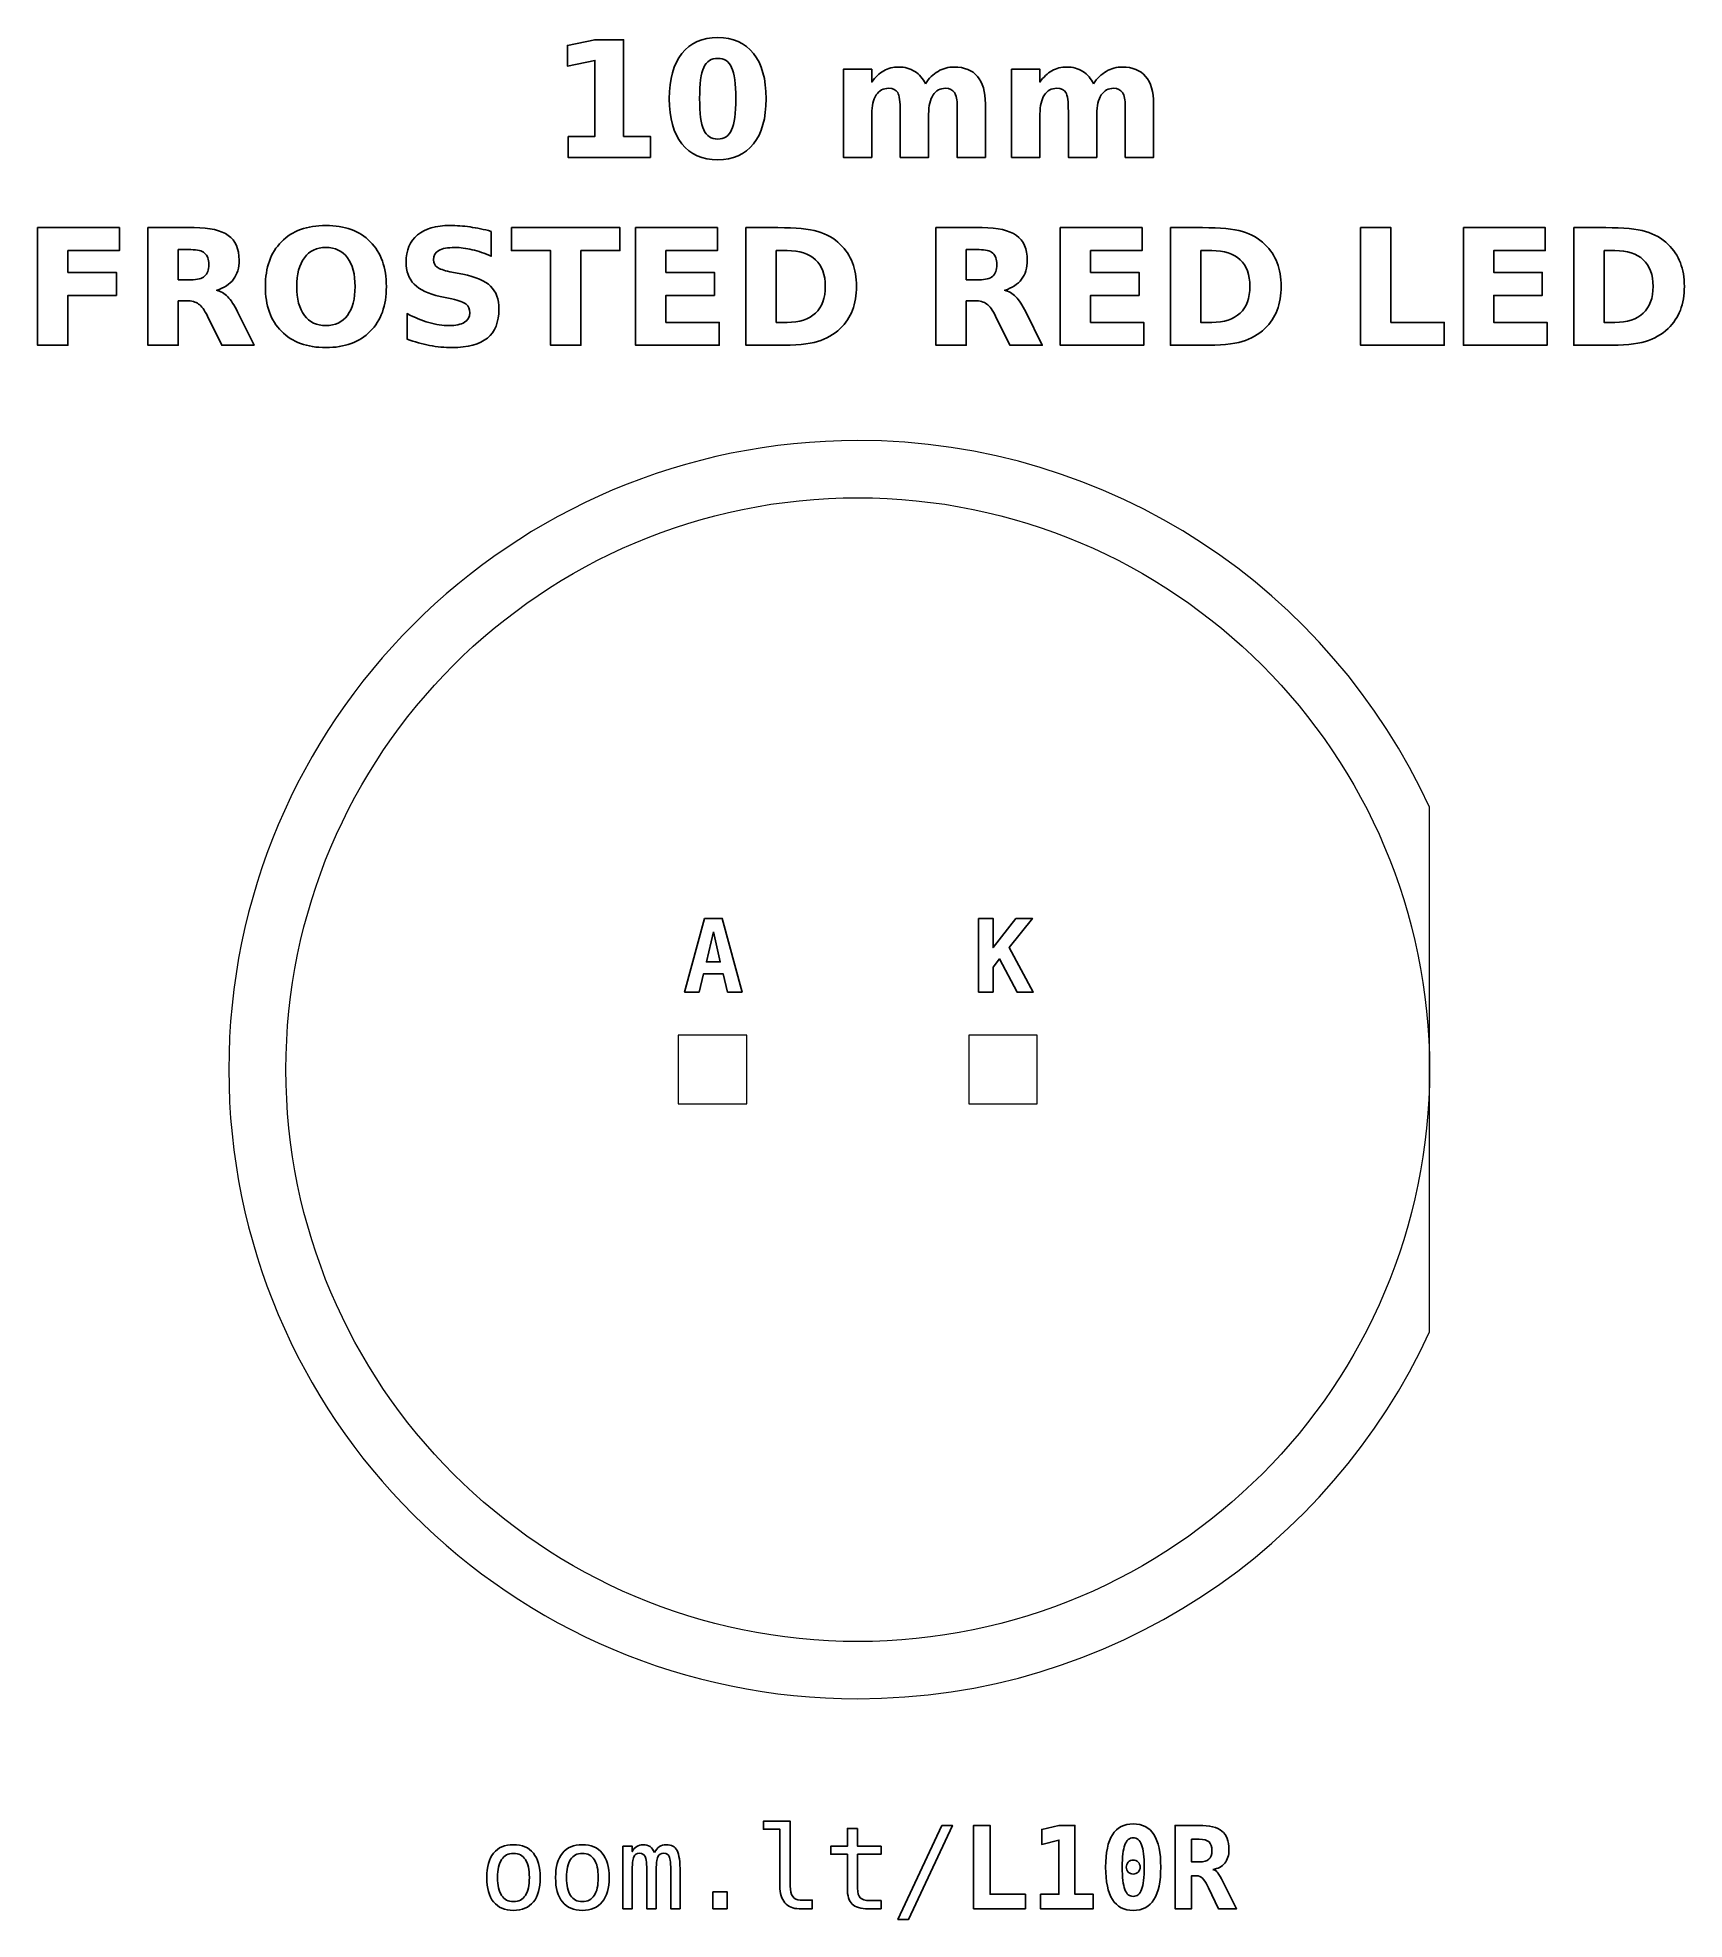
# Model space of a CAD drawing. Header units: centimetres. Extents: x -11.22 to -9.78, y -15.59 to -13.95.
import ezdxf

# ---------------------------------------------------------------- set-up
doc = ezdxf.new("R2010")
doc.units = ezdxf.units.CM
doc.header["$MEASUREMENT"] = 0
doc.layers.add('Layer 1', color=7, linetype='Continuous')

msp = doc.modelspace()

# ---------------------------------------------------------------- linework, layer by layer
at = {"layer": 'Layer 1', "color": 7, "lineweight": 20}
for points in [[(-10.657, -14.88), (-10.597, -14.88), (-10.597, -14.82), (-10.657, -14.82), (-10.657, -14.88)], [(-10.403, -14.88), (-10.343, -14.88), (-10.343, -14.82), (-10.403, -14.82), (-10.403, -14.88)]]:
    msp.add_lwpolyline(points, close=True, dxfattribs=at)
at = {"layer": 'Layer 1', "color": 250, "lineweight": 20}
msp.add_ellipse((-10.5, -14.85), major_axis=(0, 0.5), ratio=1, dxfattribs=at)
at = {"layer": 'Layer 1', "color": 250}
for points, knots in [([(-10.75326, -14.03415), (-10.75326, -14.03415), (-10.72983, -14.03415), (-10.72983, -14.03415), (-10.72983, -14.03415), (-10.72983, -14.03415), (-10.72983, -13.96766), (-10.72983, -13.96766), (-10.72983, -13.96766), (-10.72983, -13.96766), (-10.75387, -13.97263), (-10.75387, -13.97263), (-10.75387, -13.97263), (-10.75387, -13.97263), (-10.75387, -13.95456), (-10.75387, -13.95456), (-10.75387, -13.95456), (-10.75387, -13.95456), (-10.72997, -13.9496), (-10.72997, -13.9496), (-10.72997, -13.9496), (-10.72997, -13.9496), (-10.70476, -13.9496), (-10.70476, -13.9496), (-10.70476, -13.9496), (-10.70476, -13.9496), (-10.70476, -14.03415), (-10.70476, -14.03415), (-10.70476, -14.03415), (-10.70476, -14.03415), (-10.68134, -14.03415), (-10.68134, -14.03415), (-10.68134, -14.03415), (-10.68134, -14.03415), (-10.68134, -14.05247), (-10.68134, -14.05247), (-10.68134, -14.05247), (-10.68134, -14.05247), (-10.75326, -14.05247), (-10.75326, -14.05247), (-10.75326, -14.05247), (-10.75326, -14.05247), (-10.75326, -14.03415), (-10.75326, -14.03415)], [0, 0, 0, 0, 0.0909091, 0.0909091, 0.0909091, 0.0909091, 0.1818182, 0.1818182, 0.1818182, 0.1818182, 0.2727273, 0.2727273, 0.2727273, 0.2727273, 0.3636364, 0.3636364, 0.3636364, 0.3636364, 0.4545455, 0.4545455, 0.4545455, 0.4545455, 0.5454545, 0.5454545, 0.5454545, 0.5454545, 0.6363636, 0.6363636, 0.6363636, 0.6363636, 0.7272727, 0.7272727, 0.7272727, 0.7272727, 0.8181818, 0.8181818, 0.8181818, 0.8181818, 0.9090909, 0.9090909, 0.9090909, 0.9090909, 1, 1, 1, 1]), ([(-10.58016, -14.00113), (-10.58016, -14.01818), (-10.58383, -14.03133), (-10.59119, -14.04059), (-10.59119, -14.04059), (-10.59853, -14.04984), (-10.60897, -14.05447), (-10.62247, -14.05447), (-10.62247, -14.05447), (-10.63602, -14.05447), (-10.64648, -14.04984), (-10.65382, -14.04059), (-10.65382, -14.04059), (-10.66118, -14.03133), (-10.66485, -14.01818), (-10.66485, -14.00113), (-10.66485, -14.00113), (-10.66485, -13.98406), (-10.66118, -13.97088), (-10.65382, -13.96162), (-10.65382, -13.96162), (-10.64648, -13.95238), (-10.63602, -13.94774), (-10.62247, -13.94774), (-10.62247, -13.94774), (-10.60897, -13.94774), (-10.59853, -13.95238), (-10.59119, -13.96162), (-10.59119, -13.96162), (-10.58383, -13.97088), (-10.58016, -13.98406), (-10.58016, -14.00113)], [0, 0, 0, 0, 0.125, 0.125, 0.125, 0.125, 0.25, 0.25, 0.25, 0.25, 0.375, 0.375, 0.375, 0.375, 0.5, 0.5, 0.5, 0.5, 0.625, 0.625, 0.625, 0.625, 0.75, 0.75, 0.75, 0.75, 0.875, 0.875, 0.875, 0.875, 1, 1, 1, 1]), ([(-10.60669, -14.00094), (-10.60669, -13.98808), (-10.60789, -13.97902), (-10.61031, -13.97375), (-10.61031, -13.97375), (-10.61271, -13.96851), (-10.61678, -13.96588), (-10.62247, -13.96588), (-10.62247, -13.96588), (-10.62816, -13.96588), (-10.63223, -13.96851), (-10.63468, -13.97375), (-10.63468, -13.97375), (-10.6371, -13.97902), (-10.63832, -13.98808), (-10.63832, -14.00094), (-10.63832, -14.00094), (-10.63832, -14.01392), (-10.6371, -14.0231), (-10.63468, -14.02841), (-10.63468, -14.02841), (-10.63223, -14.03375), (-10.62816, -14.03641), (-10.62247, -14.03641), (-10.62247, -14.03641), (-10.61683, -14.03641), (-10.61278, -14.03375), (-10.61033, -14.02841), (-10.61033, -14.02841), (-10.60791, -14.0231), (-10.60669, -14.01392), (-10.60669, -14.00094)], [0, 0, 0, 0, 0.125, 0.125, 0.125, 0.125, 0.25, 0.25, 0.25, 0.25, 0.375, 0.375, 0.375, 0.375, 0.5, 0.5, 0.5, 0.5, 0.625, 0.625, 0.625, 0.625, 0.75, 0.75, 0.75, 0.75, 0.875, 0.875, 0.875, 0.875, 1, 1, 1, 1]), ([(-10.44091, -13.98812), (-10.43778, -13.98335), (-10.43409, -13.9797), (-10.42978, -13.97721), (-10.42978, -13.97721), (-10.42548, -13.97469), (-10.42078, -13.97345), (-10.41563, -13.97345), (-10.41563, -13.97345), (-10.40676, -13.97345), (-10.40001, -13.97618), (-10.39538, -13.98166), (-10.39538, -13.98166), (-10.39074, -13.98711), (-10.38841, -13.99506), (-10.38841, -14.00548), (-10.38841, -14.00548), (-10.38841, -14.00548), (-10.38841, -14.05247), (-10.38841, -14.05247), (-10.38841, -14.05247), (-10.38841, -14.05247), (-10.41323, -14.05247), (-10.41323, -14.05247), (-10.41323, -14.05247), (-10.41323, -14.05247), (-10.41323, -14.01223), (-10.41323, -14.01223), (-10.41323, -14.01223), (-10.41318, -14.01164), (-10.41316, -14.01103), (-10.41313, -14.01037), (-10.41313, -14.01037), (-10.41311, -14.00974), (-10.41309, -14.00882), (-10.41309, -14.00762), (-10.41309, -14.00762), (-10.41309, -14.00216), (-10.41388, -13.99819), (-10.41551, -13.99574), (-10.41551, -13.99574), (-10.41711, -13.99327), (-10.41969, -13.99205), (-10.42327, -13.99205), (-10.42327, -13.99205), (-10.42797, -13.99205), (-10.43157, -13.99398), (-10.43413, -13.99784), (-10.43413, -13.99784), (-10.43667, -14.00169), (-10.43799, -14.00727), (-10.43809, -14.01458), (-10.43809, -14.01458), (-10.43809, -14.01458), (-10.43809, -14.05247), (-10.43809, -14.05247), (-10.43809, -14.05247), (-10.43809, -14.05247), (-10.4629, -14.05247), (-10.4629, -14.05247), (-10.4629, -14.05247), (-10.4629, -14.05247), (-10.4629, -14.01223), (-10.4629, -14.01223), (-10.4629, -14.01223), (-10.4629, -14.00369), (-10.46363, -13.99819), (-10.46511, -13.99574), (-10.46511, -13.99574), (-10.46657, -13.99327), (-10.46918, -13.99205), (-10.47294, -13.99205), (-10.47294, -13.99205), (-10.47769, -13.99205), (-10.48134, -13.994), (-10.4839, -13.99788), (-10.4839, -13.99788), (-10.48646, -14.00176), (-10.48776, -14.00729), (-10.48776, -14.01451), (-10.48776, -14.01451), (-10.48776, -14.01451), (-10.48776, -14.05247), (-10.48776, -14.05247), (-10.48776, -14.05247), (-10.48776, -14.05247), (-10.51257, -14.05247), (-10.51257, -14.05247), (-10.51257, -14.05247), (-10.51257, -14.05247), (-10.51257, -13.97531), (-10.51257, -13.97531), (-10.51257, -13.97531), (-10.51257, -13.97531), (-10.48776, -13.97531), (-10.48776, -13.97531), (-10.48776, -13.97531), (-10.48776, -13.97531), (-10.48776, -13.98662), (-10.48776, -13.98662), (-10.48776, -13.98662), (-10.48472, -13.98224), (-10.48124, -13.97898), (-10.47731, -13.97676), (-10.47731, -13.97676), (-10.47339, -13.97455), (-10.46906, -13.97345), (-10.46433, -13.97345), (-10.46433, -13.97345), (-10.45902, -13.97345), (-10.45429, -13.97474), (-10.45022, -13.97731), (-10.45022, -13.97731), (-10.44613, -13.97989), (-10.44302, -13.98349), (-10.44091, -13.98812)], [0, 0, 0, 0, 0.0344828, 0.0344828, 0.0344828, 0.0344828, 0.0689655, 0.0689655, 0.0689655, 0.0689655, 0.1034483, 0.1034483, 0.1034483, 0.1034483, 0.137931, 0.137931, 0.137931, 0.137931, 0.1724138, 0.1724138, 0.1724138, 0.1724138, 0.2068966, 0.2068966, 0.2068966, 0.2068966, 0.2413793, 0.2413793, 0.2413793, 0.2413793, 0.2758621, 0.2758621, 0.2758621, 0.2758621, 0.3103448, 0.3103448, 0.3103448, 0.3103448, 0.3448276, 0.3448276, 0.3448276, 0.3448276, 0.3793103, 0.3793103, 0.3793103, 0.3793103, 0.4137931, 0.4137931, 0.4137931, 0.4137931, 0.4482759, 0.4482759, 0.4482759, 0.4482759, 0.4827586, 0.4827586, 0.4827586, 0.4827586, 0.5172414, 0.5172414, 0.5172414, 0.5172414, 0.5517241, 0.5517241, 0.5517241, 0.5517241, 0.5862069, 0.5862069, 0.5862069, 0.5862069, 0.6206897, 0.6206897, 0.6206897, 0.6206897, 0.6551724, 0.6551724, 0.6551724, 0.6551724, 0.6896552, 0.6896552, 0.6896552, 0.6896552, 0.7241379, 0.7241379, 0.7241379, 0.7241379, 0.7586207, 0.7586207, 0.7586207, 0.7586207, 0.7931034, 0.7931034, 0.7931034, 0.7931034, 0.8275862, 0.8275862, 0.8275862, 0.8275862, 0.862069, 0.862069, 0.862069, 0.862069, 0.8965517, 0.8965517, 0.8965517, 0.8965517, 0.9310345, 0.9310345, 0.9310345, 0.9310345, 0.9655172, 0.9655172, 0.9655172, 0.9655172, 1, 1, 1, 1]), ([(-10.29387, -13.98812), (-10.29074, -13.98335), (-10.28705, -13.9797), (-10.28274, -13.97721), (-10.28274, -13.97721), (-10.27844, -13.97469), (-10.27374, -13.97345), (-10.26859, -13.97345), (-10.26859, -13.97345), (-10.25972, -13.97345), (-10.25297, -13.97618), (-10.24834, -13.98166), (-10.24834, -13.98166), (-10.2437, -13.98711), (-10.24137, -13.99506), (-10.24137, -14.00548), (-10.24137, -14.00548), (-10.24137, -14.00548), (-10.24137, -14.05247), (-10.24137, -14.05247), (-10.24137, -14.05247), (-10.24137, -14.05247), (-10.26619, -14.05247), (-10.26619, -14.05247), (-10.26619, -14.05247), (-10.26619, -14.05247), (-10.26619, -14.01223), (-10.26619, -14.01223), (-10.26619, -14.01223), (-10.26614, -14.01164), (-10.26612, -14.01103), (-10.26609, -14.01037), (-10.26609, -14.01037), (-10.26607, -14.00974), (-10.26605, -14.00882), (-10.26605, -14.00762), (-10.26605, -14.00762), (-10.26605, -14.00216), (-10.26684, -13.99819), (-10.26847, -13.99574), (-10.26847, -13.99574), (-10.27007, -13.99327), (-10.27265, -13.99205), (-10.27623, -13.99205), (-10.27623, -13.99205), (-10.28093, -13.99205), (-10.28453, -13.99398), (-10.28709, -13.99784), (-10.28709, -13.99784), (-10.28963, -14.00169), (-10.29095, -14.00727), (-10.29105, -14.01458), (-10.29105, -14.01458), (-10.29105, -14.01458), (-10.29105, -14.05247), (-10.29105, -14.05247), (-10.29105, -14.05247), (-10.29105, -14.05247), (-10.31586, -14.05247), (-10.31586, -14.05247), (-10.31586, -14.05247), (-10.31586, -14.05247), (-10.31586, -14.01223), (-10.31586, -14.01223), (-10.31586, -14.01223), (-10.31586, -14.00369), (-10.31659, -13.99819), (-10.31807, -13.99574), (-10.31807, -13.99574), (-10.31953, -13.99327), (-10.32214, -13.99205), (-10.3259, -13.99205), (-10.3259, -13.99205), (-10.33065, -13.99205), (-10.3343, -13.994), (-10.33686, -13.99788), (-10.33686, -13.99788), (-10.33942, -14.00176), (-10.34072, -14.00729), (-10.34072, -14.01451), (-10.34072, -14.01451), (-10.34072, -14.01451), (-10.34072, -14.05247), (-10.34072, -14.05247), (-10.34072, -14.05247), (-10.34072, -14.05247), (-10.36553, -14.05247), (-10.36553, -14.05247), (-10.36553, -14.05247), (-10.36553, -14.05247), (-10.36553, -13.97531), (-10.36553, -13.97531), (-10.36553, -13.97531), (-10.36553, -13.97531), (-10.34072, -13.97531), (-10.34072, -13.97531), (-10.34072, -13.97531), (-10.34072, -13.97531), (-10.34072, -13.98662), (-10.34072, -13.98662), (-10.34072, -13.98662), (-10.33768, -13.98224), (-10.3342, -13.97898), (-10.33027, -13.97676), (-10.33027, -13.97676), (-10.32635, -13.97455), (-10.32202, -13.97345), (-10.31729, -13.97345), (-10.31729, -13.97345), (-10.31198, -13.97345), (-10.30725, -13.97474), (-10.30318, -13.97731), (-10.30318, -13.97731), (-10.29909, -13.97989), (-10.29598, -13.98349), (-10.29387, -13.98812)], [0, 0, 0, 0, 0.0344828, 0.0344828, 0.0344828, 0.0344828, 0.0689655, 0.0689655, 0.0689655, 0.0689655, 0.1034483, 0.1034483, 0.1034483, 0.1034483, 0.137931, 0.137931, 0.137931, 0.137931, 0.1724138, 0.1724138, 0.1724138, 0.1724138, 0.2068966, 0.2068966, 0.2068966, 0.2068966, 0.2413793, 0.2413793, 0.2413793, 0.2413793, 0.2758621, 0.2758621, 0.2758621, 0.2758621, 0.3103448, 0.3103448, 0.3103448, 0.3103448, 0.3448276, 0.3448276, 0.3448276, 0.3448276, 0.3793103, 0.3793103, 0.3793103, 0.3793103, 0.4137931, 0.4137931, 0.4137931, 0.4137931, 0.4482759, 0.4482759, 0.4482759, 0.4482759, 0.4827586, 0.4827586, 0.4827586, 0.4827586, 0.5172414, 0.5172414, 0.5172414, 0.5172414, 0.5517241, 0.5517241, 0.5517241, 0.5517241, 0.5862069, 0.5862069, 0.5862069, 0.5862069, 0.6206897, 0.6206897, 0.6206897, 0.6206897, 0.6551724, 0.6551724, 0.6551724, 0.6551724, 0.6896552, 0.6896552, 0.6896552, 0.6896552, 0.7241379, 0.7241379, 0.7241379, 0.7241379, 0.7586207, 0.7586207, 0.7586207, 0.7586207, 0.7931034, 0.7931034, 0.7931034, 0.7931034, 0.8275862, 0.8275862, 0.8275862, 0.8275862, 0.862069, 0.862069, 0.862069, 0.862069, 0.8965517, 0.8965517, 0.8965517, 0.8965517, 0.9310345, 0.9310345, 0.9310345, 0.9310345, 0.9655172, 0.9655172, 0.9655172, 0.9655172, 1, 1, 1, 1]), ([(-11.21717, -14.11385), (-11.21717, -14.11385), (-11.14558, -14.11385), (-11.14558, -14.11385), (-11.14558, -14.11385), (-11.14558, -14.11385), (-11.14558, -14.13391), (-11.14558, -14.13391), (-11.14558, -14.13391), (-11.14558, -14.13391), (-11.19064, -14.13391), (-11.19064, -14.13391), (-11.19064, -14.13391), (-11.19064, -14.13391), (-11.19064, -14.15306), (-11.19064, -14.15306), (-11.19064, -14.15306), (-11.19064, -14.15306), (-11.14826, -14.15306), (-11.14826, -14.15306), (-11.14826, -14.15306), (-11.14826, -14.15306), (-11.14826, -14.17312), (-11.14826, -14.17312), (-11.14826, -14.17312), (-11.14826, -14.17312), (-11.19064, -14.17312), (-11.19064, -14.17312), (-11.19064, -14.17312), (-11.19064, -14.17312), (-11.19064, -14.21672), (-11.19064, -14.21672), (-11.19064, -14.21672), (-11.19064, -14.21672), (-11.21717, -14.21672), (-11.21717, -14.21672), (-11.21717, -14.21672), (-11.21717, -14.21672), (-11.21717, -14.11385), (-11.21717, -14.11385)], [0, 0, 0, 0, 0.1, 0.1, 0.1, 0.1, 0.2, 0.2, 0.2, 0.2, 0.3, 0.3, 0.3, 0.3, 0.4, 0.4, 0.4, 0.4, 0.5, 0.5, 0.5, 0.5, 0.6, 0.6, 0.6, 0.6, 0.7, 0.7, 0.7, 0.7, 0.8, 0.8, 0.8, 0.8, 0.9, 0.9, 0.9, 0.9, 1, 1, 1, 1]), ([(-11.09424, -14.1778), (-11.09424, -14.1778), (-11.09424, -14.21672), (-11.09424, -14.21672), (-11.09424, -14.21672), (-11.09424, -14.21672), (-11.12077, -14.21672), (-11.12077, -14.21672), (-11.12077, -14.21672), (-11.12077, -14.21672), (-11.12077, -14.11385), (-11.12077, -14.11385), (-11.12077, -14.11385), (-11.12077, -14.11385), (-11.08025, -14.11385), (-11.08025, -14.11385), (-11.08025, -14.11385), (-11.0667, -14.11385), (-11.05675, -14.11613), (-11.05045, -14.12067), (-11.05045, -14.12067), (-11.04413, -14.12521), (-11.04097, -14.13241), (-11.04097, -14.14224), (-11.04097, -14.14224), (-11.04097, -14.14903), (-11.04262, -14.15463), (-11.04589, -14.15898), (-11.04589, -14.15898), (-11.04918, -14.16336), (-11.05414, -14.16658), (-11.06075, -14.16863), (-11.06075, -14.16863), (-11.05713, -14.16947), (-11.05386, -14.17133), (-11.05099, -14.17425), (-11.05099, -14.17425), (-11.04812, -14.17716), (-11.04523, -14.18158), (-11.04229, -14.18751), (-11.04229, -14.18751), (-11.04229, -14.18751), (-11.02787, -14.21672), (-11.02787, -14.21672), (-11.02787, -14.21672), (-11.02787, -14.21672), (-11.05614, -14.21672), (-11.05614, -14.21672), (-11.05614, -14.21672), (-11.05614, -14.21672), (-11.06868, -14.19116), (-11.06868, -14.19116), (-11.06868, -14.19116), (-11.07119, -14.18603), (-11.07376, -14.1825), (-11.07637, -14.18062), (-11.07637, -14.18062), (-11.07896, -14.17874), (-11.08241, -14.1778), (-11.08674, -14.1778), (-11.08674, -14.1778), (-11.08674, -14.1778), (-11.09424, -14.1778), (-11.09424, -14.1778)], [0, 0, 0, 0, 0.0625, 0.0625, 0.0625, 0.0625, 0.125, 0.125, 0.125, 0.125, 0.1875, 0.1875, 0.1875, 0.1875, 0.25, 0.25, 0.25, 0.25, 0.3125, 0.3125, 0.3125, 0.3125, 0.375, 0.375, 0.375, 0.375, 0.4375, 0.4375, 0.4375, 0.4375, 0.5, 0.5, 0.5, 0.5, 0.5625, 0.5625, 0.5625, 0.5625, 0.625, 0.625, 0.625, 0.625, 0.6875, 0.6875, 0.6875, 0.6875, 0.75, 0.75, 0.75, 0.75, 0.8125, 0.8125, 0.8125, 0.8125, 0.875, 0.875, 0.875, 0.875, 0.9375, 0.9375, 0.9375, 0.9375, 1, 1, 1, 1]), ([(-10.96513, -14.11199), (-10.9486, -14.11199), (-10.93564, -14.11672), (-10.92628, -14.1262), (-10.92628, -14.1262), (-10.9169, -14.13565), (-10.91222, -14.1487), (-10.91222, -14.16538), (-10.91222, -14.16538), (-10.91222, -14.18201), (-10.9169, -14.19506), (-10.92628, -14.20451), (-10.92628, -14.20451), (-10.93564, -14.21399), (-10.9486, -14.21872), (-10.96513, -14.21872), (-10.96513, -14.21872), (-10.98162, -14.21872), (-10.99455, -14.21399), (-11.00396, -14.20451), (-11.00396, -14.20451), (-11.01334, -14.19506), (-11.01805, -14.18201), (-11.01805, -14.16538), (-11.01805, -14.16538), (-11.01805, -14.1487), (-11.01334, -14.13565), (-11.00396, -14.1262), (-11.00396, -14.1262), (-10.99455, -14.11672), (-10.98162, -14.11199), (-10.96513, -14.11199)], [0, 0, 0, 0, 0.125, 0.125, 0.125, 0.125, 0.25, 0.25, 0.25, 0.25, 0.375, 0.375, 0.375, 0.375, 0.5, 0.5, 0.5, 0.5, 0.625, 0.625, 0.625, 0.625, 0.75, 0.75, 0.75, 0.75, 0.875, 0.875, 0.875, 0.875, 1, 1, 1, 1]), ([(-10.82056, -14.1171), (-10.82056, -14.1171), (-10.82056, -14.13885), (-10.82056, -14.13885), (-10.82056, -14.13885), (-10.82621, -14.13633), (-10.83173, -14.13443), (-10.83709, -14.13314), (-10.83709, -14.13314), (-10.84248, -14.13184), (-10.84756, -14.13121), (-10.85233, -14.13121), (-10.85233, -14.13121), (-10.85866, -14.13121), (-10.86336, -14.13208), (-10.8664, -14.13382), (-10.8664, -14.13382), (-10.86943, -14.13558), (-10.87094, -14.13829), (-10.87094, -14.14196), (-10.87094, -14.14196), (-10.87094, -14.14471), (-10.86993, -14.14687), (-10.86788, -14.1484), (-10.86788, -14.1484), (-10.86583, -14.14993), (-10.86212, -14.15127), (-10.85673, -14.15237), (-10.85673, -14.15237), (-10.85673, -14.15237), (-10.84544, -14.15463), (-10.84544, -14.15463), (-10.84544, -14.15463), (-10.83399, -14.15694), (-10.82588, -14.16042), (-10.82106, -14.16512), (-10.82106, -14.16512), (-10.81623, -14.1698), (-10.81381, -14.17646), (-10.81381, -14.18509), (-10.81381, -14.18509), (-10.81381, -14.19645), (-10.81717, -14.20489), (-10.8239, -14.21042), (-10.8239, -14.21042), (-10.83063, -14.21594), (-10.8409, -14.21872), (-10.85473, -14.21872), (-10.85473, -14.21872), (-10.86127, -14.21872), (-10.86781, -14.21811), (-10.87437, -14.21686), (-10.87437, -14.21686), (-10.88093, -14.21561), (-10.88752, -14.21378), (-10.89408, -14.21136), (-10.89408, -14.21136), (-10.89408, -14.21136), (-10.89408, -14.18897), (-10.89408, -14.18897), (-10.89408, -14.18897), (-10.88752, -14.19245), (-10.88117, -14.19508), (-10.87503, -14.19685), (-10.87503, -14.19685), (-10.86889, -14.19861), (-10.86299, -14.1995), (-10.8573, -14.1995), (-10.8573, -14.1995), (-10.85151, -14.1995), (-10.84707, -14.19854), (-10.84399, -14.19661), (-10.84399, -14.19661), (-10.8409, -14.19468), (-10.83938, -14.19193), (-10.83938, -14.18833), (-10.83938, -14.18833), (-10.83938, -14.18513), (-10.84041, -14.18264), (-10.8425, -14.1809), (-10.8425, -14.1809), (-10.8446, -14.17916), (-10.84876, -14.17759), (-10.85502, -14.17622), (-10.85502, -14.17622), (-10.85502, -14.17622), (-10.86529, -14.17394), (-10.86529, -14.17394), (-10.86529, -14.17394), (-10.87557, -14.17173), (-10.8831, -14.16823), (-10.88785, -14.1634), (-10.88785, -14.1634), (-10.8926, -14.15858), (-10.89497, -14.15207), (-10.89497, -14.14391), (-10.89497, -14.14391), (-10.89497, -14.13365), (-10.89166, -14.12577), (-10.88505, -14.12027), (-10.88505, -14.12027), (-10.87844, -14.11474), (-10.86894, -14.11199), (-10.85652, -14.11199), (-10.85652, -14.11199), (-10.85088, -14.11199), (-10.84507, -14.11242), (-10.83909, -14.11326), (-10.83909, -14.11326), (-10.83312, -14.11411), (-10.82694, -14.11538), (-10.82056, -14.1171)], [0, 0, 0, 0, 0.0357143, 0.0357143, 0.0357143, 0.0357143, 0.0714286, 0.0714286, 0.0714286, 0.0714286, 0.1071429, 0.1071429, 0.1071429, 0.1071429, 0.1428571, 0.1428571, 0.1428571, 0.1428571, 0.1785714, 0.1785714, 0.1785714, 0.1785714, 0.2142857, 0.2142857, 0.2142857, 0.2142857, 0.25, 0.25, 0.25, 0.25, 0.2857143, 0.2857143, 0.2857143, 0.2857143, 0.3214286, 0.3214286, 0.3214286, 0.3214286, 0.3571429, 0.3571429, 0.3571429, 0.3571429, 0.3928571, 0.3928571, 0.3928571, 0.3928571, 0.4285714, 0.4285714, 0.4285714, 0.4285714, 0.4642857, 0.4642857, 0.4642857, 0.4642857, 0.5, 0.5, 0.5, 0.5, 0.5357143, 0.5357143, 0.5357143, 0.5357143, 0.5714286, 0.5714286, 0.5714286, 0.5714286, 0.6071429, 0.6071429, 0.6071429, 0.6071429, 0.6428571, 0.6428571, 0.6428571, 0.6428571, 0.6785714, 0.6785714, 0.6785714, 0.6785714, 0.7142857, 0.7142857, 0.7142857, 0.7142857, 0.75, 0.75, 0.75, 0.75, 0.7857143, 0.7857143, 0.7857143, 0.7857143, 0.8214286, 0.8214286, 0.8214286, 0.8214286, 0.8571429, 0.8571429, 0.8571429, 0.8571429, 0.8928571, 0.8928571, 0.8928571, 0.8928571, 0.9285714, 0.9285714, 0.9285714, 0.9285714, 0.9642857, 0.9642857, 0.9642857, 0.9642857, 1, 1, 1, 1]), ([(-10.80281, -14.11385), (-10.80281, -14.11385), (-10.70801, -14.11385), (-10.70801, -14.11385), (-10.70801, -14.11385), (-10.70801, -14.11385), (-10.70801, -14.13391), (-10.70801, -14.13391), (-10.70801, -14.13391), (-10.70801, -14.13391), (-10.74211, -14.13391), (-10.74211, -14.13391), (-10.74211, -14.13391), (-10.74211, -14.13391), (-10.74211, -14.21672), (-10.74211, -14.21672), (-10.74211, -14.21672), (-10.74211, -14.21672), (-10.76864, -14.21672), (-10.76864, -14.21672), (-10.76864, -14.21672), (-10.76864, -14.21672), (-10.76864, -14.13391), (-10.76864, -14.13391), (-10.76864, -14.13391), (-10.76864, -14.13391), (-10.80281, -14.13391), (-10.80281, -14.13391), (-10.80281, -14.13391), (-10.80281, -14.13391), (-10.80281, -14.11385), (-10.80281, -14.11385)], [0, 0, 0, 0, 0.125, 0.125, 0.125, 0.125, 0.25, 0.25, 0.25, 0.25, 0.375, 0.375, 0.375, 0.375, 0.5, 0.5, 0.5, 0.5, 0.625, 0.625, 0.625, 0.625, 0.75, 0.75, 0.75, 0.75, 0.875, 0.875, 0.875, 0.875, 1, 1, 1, 1]), ([(-10.69427, -14.11385), (-10.69427, -14.11385), (-10.62268, -14.11385), (-10.62268, -14.11385), (-10.62268, -14.11385), (-10.62268, -14.11385), (-10.62268, -14.13391), (-10.62268, -14.13391), (-10.62268, -14.13391), (-10.62268, -14.13391), (-10.66774, -14.13391), (-10.66774, -14.13391), (-10.66774, -14.13391), (-10.66774, -14.13391), (-10.66774, -14.15306), (-10.66774, -14.15306), (-10.66774, -14.15306), (-10.66774, -14.15306), (-10.62539, -14.15306), (-10.62539, -14.15306), (-10.62539, -14.15306), (-10.62539, -14.15306), (-10.62539, -14.17312), (-10.62539, -14.17312), (-10.62539, -14.17312), (-10.62539, -14.17312), (-10.66774, -14.17312), (-10.66774, -14.17312), (-10.66774, -14.17312), (-10.66774, -14.17312), (-10.66774, -14.19666), (-10.66774, -14.19666), (-10.66774, -14.19666), (-10.66774, -14.19666), (-10.62118, -14.19666), (-10.62118, -14.19666), (-10.62118, -14.19666), (-10.62118, -14.19666), (-10.62118, -14.21672), (-10.62118, -14.21672), (-10.62118, -14.21672), (-10.62118, -14.21672), (-10.69427, -14.21672), (-10.69427, -14.21672), (-10.69427, -14.21672), (-10.69427, -14.21672), (-10.69427, -14.11385), (-10.69427, -14.11385)], [0, 0, 0, 0, 0.0833333, 0.0833333, 0.0833333, 0.0833333, 0.1666667, 0.1666667, 0.1666667, 0.1666667, 0.25, 0.25, 0.25, 0.25, 0.3333333, 0.3333333, 0.3333333, 0.3333333, 0.4166667, 0.4166667, 0.4166667, 0.4166667, 0.5, 0.5, 0.5, 0.5, 0.5833333, 0.5833333, 0.5833333, 0.5833333, 0.6666667, 0.6666667, 0.6666667, 0.6666667, 0.75, 0.75, 0.75, 0.75, 0.8333333, 0.8333333, 0.8333333, 0.8333333, 0.9166667, 0.9166667, 0.9166667, 0.9166667, 1, 1, 1, 1]), ([(-10.59787, -14.11385), (-10.59787, -14.11385), (-10.56988, -14.11385), (-10.56988, -14.11385), (-10.56988, -14.11385), (-10.55427, -14.11385), (-10.54265, -14.11496), (-10.53501, -14.11719), (-10.53501, -14.11719), (-10.52736, -14.11942), (-10.5208, -14.12319), (-10.51532, -14.12853), (-10.51532, -14.12853), (-10.5105, -14.13316), (-10.50693, -14.13852), (-10.50457, -14.14459), (-10.50457, -14.14459), (-10.50225, -14.15063), (-10.50107, -14.1575), (-10.50107, -14.16519), (-10.50107, -14.16519), (-10.50107, -14.17295), (-10.50225, -14.17987), (-10.50457, -14.18596), (-10.50457, -14.18596), (-10.50693, -14.19205), (-10.5105, -14.19741), (-10.51532, -14.20204), (-10.51532, -14.20204), (-10.52085, -14.20738), (-10.52746, -14.21115), (-10.53517, -14.21338), (-10.53517, -14.21338), (-10.54289, -14.21561), (-10.55446, -14.21672), (-10.56988, -14.21672), (-10.56988, -14.21672), (-10.56988, -14.21672), (-10.59787, -14.21672), (-10.59787, -14.21672), (-10.59787, -14.21672), (-10.59787, -14.21672), (-10.59787, -14.11385), (-10.59787, -14.11385)], [0, 0, 0, 0, 0.0909091, 0.0909091, 0.0909091, 0.0909091, 0.1818182, 0.1818182, 0.1818182, 0.1818182, 0.2727273, 0.2727273, 0.2727273, 0.2727273, 0.3636364, 0.3636364, 0.3636364, 0.3636364, 0.4545455, 0.4545455, 0.4545455, 0.4545455, 0.5454545, 0.5454545, 0.5454545, 0.5454545, 0.6363636, 0.6363636, 0.6363636, 0.6363636, 0.7272727, 0.7272727, 0.7272727, 0.7272727, 0.8181818, 0.8181818, 0.8181818, 0.8181818, 0.9090909, 0.9090909, 0.9090909, 0.9090909, 1, 1, 1, 1]), ([(-10.40509, -14.1778), (-10.40509, -14.1778), (-10.40509, -14.21672), (-10.40509, -14.21672), (-10.40509, -14.21672), (-10.40509, -14.21672), (-10.43162, -14.21672), (-10.43162, -14.21672), (-10.43162, -14.21672), (-10.43162, -14.21672), (-10.43162, -14.11385), (-10.43162, -14.11385), (-10.43162, -14.11385), (-10.43162, -14.11385), (-10.3911, -14.11385), (-10.3911, -14.11385), (-10.3911, -14.11385), (-10.37755, -14.11385), (-10.3676, -14.11613), (-10.3613, -14.12067), (-10.3613, -14.12067), (-10.35498, -14.12521), (-10.35182, -14.13241), (-10.35182, -14.14224), (-10.35182, -14.14224), (-10.35182, -14.14903), (-10.35347, -14.15463), (-10.35674, -14.15898), (-10.35674, -14.15898), (-10.36003, -14.16336), (-10.36499, -14.16658), (-10.3716, -14.16863), (-10.3716, -14.16863), (-10.36798, -14.16947), (-10.36471, -14.17133), (-10.36184, -14.17425), (-10.36184, -14.17425), (-10.35897, -14.17716), (-10.35608, -14.18158), (-10.35314, -14.18751), (-10.35314, -14.18751), (-10.35314, -14.18751), (-10.33872, -14.21672), (-10.33872, -14.21672), (-10.33872, -14.21672), (-10.33872, -14.21672), (-10.36699, -14.21672), (-10.36699, -14.21672), (-10.36699, -14.21672), (-10.36699, -14.21672), (-10.37953, -14.19116), (-10.37953, -14.19116), (-10.37953, -14.19116), (-10.38204, -14.18603), (-10.38461, -14.1825), (-10.38722, -14.18062), (-10.38722, -14.18062), (-10.38981, -14.17874), (-10.39326, -14.1778), (-10.39759, -14.1778), (-10.39759, -14.1778), (-10.39759, -14.1778), (-10.40509, -14.1778), (-10.40509, -14.1778)], [0, 0, 0, 0, 0.0625, 0.0625, 0.0625, 0.0625, 0.125, 0.125, 0.125, 0.125, 0.1875, 0.1875, 0.1875, 0.1875, 0.25, 0.25, 0.25, 0.25, 0.3125, 0.3125, 0.3125, 0.3125, 0.375, 0.375, 0.375, 0.375, 0.4375, 0.4375, 0.4375, 0.4375, 0.5, 0.5, 0.5, 0.5, 0.5625, 0.5625, 0.5625, 0.5625, 0.625, 0.625, 0.625, 0.625, 0.6875, 0.6875, 0.6875, 0.6875, 0.75, 0.75, 0.75, 0.75, 0.8125, 0.8125, 0.8125, 0.8125, 0.875, 0.875, 0.875, 0.875, 0.9375, 0.9375, 0.9375, 0.9375, 1, 1, 1, 1]), ([(-10.32297, -14.11385), (-10.32297, -14.11385), (-10.25138, -14.11385), (-10.25138, -14.11385), (-10.25138, -14.11385), (-10.25138, -14.11385), (-10.25138, -14.13391), (-10.25138, -14.13391), (-10.25138, -14.13391), (-10.25138, -14.13391), (-10.29644, -14.13391), (-10.29644, -14.13391), (-10.29644, -14.13391), (-10.29644, -14.13391), (-10.29644, -14.15306), (-10.29644, -14.15306), (-10.29644, -14.15306), (-10.29644, -14.15306), (-10.25409, -14.15306), (-10.25409, -14.15306), (-10.25409, -14.15306), (-10.25409, -14.15306), (-10.25409, -14.17312), (-10.25409, -14.17312), (-10.25409, -14.17312), (-10.25409, -14.17312), (-10.29644, -14.17312), (-10.29644, -14.17312), (-10.29644, -14.17312), (-10.29644, -14.17312), (-10.29644, -14.19666), (-10.29644, -14.19666), (-10.29644, -14.19666), (-10.29644, -14.19666), (-10.24988, -14.19666), (-10.24988, -14.19666), (-10.24988, -14.19666), (-10.24988, -14.19666), (-10.24988, -14.21672), (-10.24988, -14.21672), (-10.24988, -14.21672), (-10.24988, -14.21672), (-10.32297, -14.21672), (-10.32297, -14.21672), (-10.32297, -14.21672), (-10.32297, -14.21672), (-10.32297, -14.11385), (-10.32297, -14.11385)], [0, 0, 0, 0, 0.0833333, 0.0833333, 0.0833333, 0.0833333, 0.1666667, 0.1666667, 0.1666667, 0.1666667, 0.25, 0.25, 0.25, 0.25, 0.3333333, 0.3333333, 0.3333333, 0.3333333, 0.4166667, 0.4166667, 0.4166667, 0.4166667, 0.5, 0.5, 0.5, 0.5, 0.5833333, 0.5833333, 0.5833333, 0.5833333, 0.6666667, 0.6666667, 0.6666667, 0.6666667, 0.75, 0.75, 0.75, 0.75, 0.8333333, 0.8333333, 0.8333333, 0.8333333, 0.9166667, 0.9166667, 0.9166667, 0.9166667, 1, 1, 1, 1]), ([(-10.22657, -14.11385), (-10.22657, -14.11385), (-10.19858, -14.11385), (-10.19858, -14.11385), (-10.19858, -14.11385), (-10.18297, -14.11385), (-10.17135, -14.11496), (-10.16371, -14.11719), (-10.16371, -14.11719), (-10.15606, -14.11942), (-10.1495, -14.12319), (-10.14402, -14.12853), (-10.14402, -14.12853), (-10.1392, -14.13316), (-10.13563, -14.13852), (-10.13327, -14.14459), (-10.13327, -14.14459), (-10.13095, -14.15063), (-10.12977, -14.1575), (-10.12977, -14.16519), (-10.12977, -14.16519), (-10.12977, -14.17295), (-10.13095, -14.17987), (-10.13327, -14.18596), (-10.13327, -14.18596), (-10.13563, -14.19205), (-10.1392, -14.19741), (-10.14402, -14.20204), (-10.14402, -14.20204), (-10.14955, -14.20738), (-10.15616, -14.21115), (-10.16387, -14.21338), (-10.16387, -14.21338), (-10.17159, -14.21561), (-10.18316, -14.21672), (-10.19858, -14.21672), (-10.19858, -14.21672), (-10.19858, -14.21672), (-10.22657, -14.21672), (-10.22657, -14.21672), (-10.22657, -14.21672), (-10.22657, -14.21672), (-10.22657, -14.11385), (-10.22657, -14.11385)], [0, 0, 0, 0, 0.0909091, 0.0909091, 0.0909091, 0.0909091, 0.1818182, 0.1818182, 0.1818182, 0.1818182, 0.2727273, 0.2727273, 0.2727273, 0.2727273, 0.3636364, 0.3636364, 0.3636364, 0.3636364, 0.4545455, 0.4545455, 0.4545455, 0.4545455, 0.5454545, 0.5454545, 0.5454545, 0.5454545, 0.6363636, 0.6363636, 0.6363636, 0.6363636, 0.7272727, 0.7272727, 0.7272727, 0.7272727, 0.8181818, 0.8181818, 0.8181818, 0.8181818, 0.9090909, 0.9090909, 0.9090909, 0.9090909, 1, 1, 1, 1]), ([(-10.06032, -14.11385), (-10.06032, -14.11385), (-10.03379, -14.11385), (-10.03379, -14.11385), (-10.03379, -14.11385), (-10.03379, -14.11385), (-10.03379, -14.19666), (-10.03379, -14.19666), (-10.03379, -14.19666), (-10.03379, -14.19666), (-9.98723, -14.19666), (-9.98723, -14.19666), (-9.98723, -14.19666), (-9.98723, -14.19666), (-9.98723, -14.21672), (-9.98723, -14.21672), (-9.98723, -14.21672), (-9.98723, -14.21672), (-10.06032, -14.21672), (-10.06032, -14.21672), (-10.06032, -14.21672), (-10.06032, -14.21672), (-10.06032, -14.11385), (-10.06032, -14.11385)], [0, 0, 0, 0, 0.1666667, 0.1666667, 0.1666667, 0.1666667, 0.3333333, 0.3333333, 0.3333333, 0.3333333, 0.5, 0.5, 0.5, 0.5, 0.6666667, 0.6666667, 0.6666667, 0.6666667, 0.8333333, 0.8333333, 0.8333333, 0.8333333, 1, 1, 1, 1]), ([(-9.97041, -14.11385), (-9.97041, -14.11385), (-9.89882, -14.11385), (-9.89882, -14.11385), (-9.89882, -14.11385), (-9.89882, -14.11385), (-9.89882, -14.13391), (-9.89882, -14.13391), (-9.89882, -14.13391), (-9.89882, -14.13391), (-9.94388, -14.13391), (-9.94388, -14.13391), (-9.94388, -14.13391), (-9.94388, -14.13391), (-9.94388, -14.15306), (-9.94388, -14.15306), (-9.94388, -14.15306), (-9.94388, -14.15306), (-9.90153, -14.15306), (-9.90153, -14.15306), (-9.90153, -14.15306), (-9.90153, -14.15306), (-9.90153, -14.17312), (-9.90153, -14.17312), (-9.90153, -14.17312), (-9.90153, -14.17312), (-9.94388, -14.17312), (-9.94388, -14.17312), (-9.94388, -14.17312), (-9.94388, -14.17312), (-9.94388, -14.19666), (-9.94388, -14.19666), (-9.94388, -14.19666), (-9.94388, -14.19666), (-9.89732, -14.19666), (-9.89732, -14.19666), (-9.89732, -14.19666), (-9.89732, -14.19666), (-9.89732, -14.21672), (-9.89732, -14.21672), (-9.89732, -14.21672), (-9.89732, -14.21672), (-9.97041, -14.21672), (-9.97041, -14.21672), (-9.97041, -14.21672), (-9.97041, -14.21672), (-9.97041, -14.11385), (-9.97041, -14.11385)], [0, 0, 0, 0, 0.0833333, 0.0833333, 0.0833333, 0.0833333, 0.1666667, 0.1666667, 0.1666667, 0.1666667, 0.25, 0.25, 0.25, 0.25, 0.3333333, 0.3333333, 0.3333333, 0.3333333, 0.4166667, 0.4166667, 0.4166667, 0.4166667, 0.5, 0.5, 0.5, 0.5, 0.5833333, 0.5833333, 0.5833333, 0.5833333, 0.6666667, 0.6666667, 0.6666667, 0.6666667, 0.75, 0.75, 0.75, 0.75, 0.8333333, 0.8333333, 0.8333333, 0.8333333, 0.9166667, 0.9166667, 0.9166667, 0.9166667, 1, 1, 1, 1]), ([(-9.87401, -14.11385), (-9.87401, -14.11385), (-9.84602, -14.11385), (-9.84602, -14.11385), (-9.84602, -14.11385), (-9.83041, -14.11385), (-9.81879, -14.11496), (-9.81115, -14.11719), (-9.81115, -14.11719), (-9.8035, -14.11942), (-9.79694, -14.12319), (-9.79146, -14.12853), (-9.79146, -14.12853), (-9.78664, -14.13316), (-9.78307, -14.13852), (-9.78071, -14.14459), (-9.78071, -14.14459), (-9.77839, -14.15063), (-9.77721, -14.1575), (-9.77721, -14.16519), (-9.77721, -14.16519), (-9.77721, -14.17295), (-9.77839, -14.17987), (-9.78071, -14.18596), (-9.78071, -14.18596), (-9.78307, -14.19205), (-9.78664, -14.19741), (-9.79146, -14.20204), (-9.79146, -14.20204), (-9.79699, -14.20738), (-9.8036, -14.21115), (-9.81131, -14.21338), (-9.81131, -14.21338), (-9.81903, -14.21561), (-9.8306, -14.21672), (-9.84602, -14.21672), (-9.84602, -14.21672), (-9.84602, -14.21672), (-9.87401, -14.21672), (-9.87401, -14.21672), (-9.87401, -14.21672), (-9.87401, -14.21672), (-9.87401, -14.11385), (-9.87401, -14.11385)], [0, 0, 0, 0, 0.0909091, 0.0909091, 0.0909091, 0.0909091, 0.1818182, 0.1818182, 0.1818182, 0.1818182, 0.2727273, 0.2727273, 0.2727273, 0.2727273, 0.3636364, 0.3636364, 0.3636364, 0.3636364, 0.4545455, 0.4545455, 0.4545455, 0.4545455, 0.5454545, 0.5454545, 0.5454545, 0.5454545, 0.6363636, 0.6363636, 0.6363636, 0.6363636, 0.7272727, 0.7272727, 0.7272727, 0.7272727, 0.8181818, 0.8181818, 0.8181818, 0.8181818, 0.9090909, 0.9090909, 0.9090909, 0.9090909, 1, 1, 1, 1]), ([(-10.96513, -14.13121), (-10.97322, -14.13121), (-10.97948, -14.13419), (-10.98395, -14.14017), (-10.98395, -14.14017), (-10.98839, -14.14614), (-10.99063, -14.15454), (-10.99063, -14.16538), (-10.99063, -14.16538), (-10.99063, -14.1762), (-10.98839, -14.18457), (-10.98395, -14.19054), (-10.98395, -14.19054), (-10.97948, -14.19652), (-10.97322, -14.1995), (-10.96513, -14.1995), (-10.96513, -14.1995), (-10.95699, -14.1995), (-10.95072, -14.19652), (-10.94625, -14.19054), (-10.94625, -14.19054), (-10.9418, -14.18457), (-10.93957, -14.1762), (-10.93957, -14.16538), (-10.93957, -14.16538), (-10.93957, -14.15454), (-10.9418, -14.14614), (-10.94625, -14.14017), (-10.94625, -14.14017), (-10.95072, -14.13419), (-10.95699, -14.13121), (-10.96513, -14.13121)], [0, 0, 0, 0, 0.125, 0.125, 0.125, 0.125, 0.25, 0.25, 0.25, 0.25, 0.375, 0.375, 0.375, 0.375, 0.5, 0.5, 0.5, 0.5, 0.625, 0.625, 0.625, 0.625, 0.75, 0.75, 0.75, 0.75, 0.875, 0.875, 0.875, 0.875, 1, 1, 1, 1]), ([(-11.08307, -14.15948), (-11.07752, -14.15948), (-11.07352, -14.15844), (-11.07112, -14.15637), (-11.07112, -14.15637), (-11.0687, -14.1543), (-11.0675, -14.15089), (-11.0675, -14.14616), (-11.0675, -14.14616), (-11.0675, -14.14148), (-11.0687, -14.13812), (-11.07112, -14.1361), (-11.07112, -14.1361), (-11.07352, -14.13408), (-11.07752, -14.13307), (-11.08307, -14.13307), (-11.08307, -14.13307), (-11.08307, -14.13307), (-11.09424, -14.13307), (-11.09424, -14.13307), (-11.09424, -14.13307), (-11.09424, -14.13307), (-11.09424, -14.15948), (-11.09424, -14.15948), (-11.09424, -14.15948), (-11.09424, -14.15948), (-11.08307, -14.15948), (-11.08307, -14.15948)], [0, 0, 0, 0, 0.1428571, 0.1428571, 0.1428571, 0.1428571, 0.2857143, 0.2857143, 0.2857143, 0.2857143, 0.4285714, 0.4285714, 0.4285714, 0.4285714, 0.5714286, 0.5714286, 0.5714286, 0.5714286, 0.7142857, 0.7142857, 0.7142857, 0.7142857, 0.8571429, 0.8571429, 0.8571429, 0.8571429, 1, 1, 1, 1]), ([(-10.57134, -14.13391), (-10.57134, -14.13391), (-10.57134, -14.19666), (-10.57134, -14.19666), (-10.57134, -14.19666), (-10.57134, -14.19666), (-10.56184, -14.19666), (-10.56184, -14.19666), (-10.56184, -14.19666), (-10.551, -14.19666), (-10.54272, -14.19398), (-10.53701, -14.18859), (-10.53701, -14.18859), (-10.53129, -14.18323), (-10.52842, -14.17542), (-10.52842, -14.16519), (-10.52842, -14.16519), (-10.52842, -14.15498), (-10.53127, -14.14722), (-10.53696, -14.14191), (-10.53696, -14.14191), (-10.54265, -14.13657), (-10.55095, -14.13391), (-10.56184, -14.13391), (-10.56184, -14.13391), (-10.56184, -14.13391), (-10.57134, -14.13391), (-10.57134, -14.13391)], [0, 0, 0, 0, 0.1428571, 0.1428571, 0.1428571, 0.1428571, 0.2857143, 0.2857143, 0.2857143, 0.2857143, 0.4285714, 0.4285714, 0.4285714, 0.4285714, 0.5714286, 0.5714286, 0.5714286, 0.5714286, 0.7142857, 0.7142857, 0.7142857, 0.7142857, 0.8571429, 0.8571429, 0.8571429, 0.8571429, 1, 1, 1, 1]), ([(-10.39392, -14.15948), (-10.38837, -14.15948), (-10.38437, -14.15844), (-10.38197, -14.15637), (-10.38197, -14.15637), (-10.37955, -14.1543), (-10.37835, -14.15089), (-10.37835, -14.14616), (-10.37835, -14.14616), (-10.37835, -14.14148), (-10.37955, -14.13812), (-10.38197, -14.1361), (-10.38197, -14.1361), (-10.38437, -14.13408), (-10.38837, -14.13307), (-10.39392, -14.13307), (-10.39392, -14.13307), (-10.39392, -14.13307), (-10.40509, -14.13307), (-10.40509, -14.13307), (-10.40509, -14.13307), (-10.40509, -14.13307), (-10.40509, -14.15948), (-10.40509, -14.15948), (-10.40509, -14.15948), (-10.40509, -14.15948), (-10.39392, -14.15948), (-10.39392, -14.15948)], [0, 0, 0, 0, 0.1428571, 0.1428571, 0.1428571, 0.1428571, 0.2857143, 0.2857143, 0.2857143, 0.2857143, 0.4285714, 0.4285714, 0.4285714, 0.4285714, 0.5714286, 0.5714286, 0.5714286, 0.5714286, 0.7142857, 0.7142857, 0.7142857, 0.7142857, 0.8571429, 0.8571429, 0.8571429, 0.8571429, 1, 1, 1, 1]), ([(-10.20004, -14.13391), (-10.20004, -14.13391), (-10.20004, -14.19666), (-10.20004, -14.19666), (-10.20004, -14.19666), (-10.20004, -14.19666), (-10.19054, -14.19666), (-10.19054, -14.19666), (-10.19054, -14.19666), (-10.1797, -14.19666), (-10.17142, -14.19398), (-10.16571, -14.18859), (-10.16571, -14.18859), (-10.15999, -14.18323), (-10.15712, -14.17542), (-10.15712, -14.16519), (-10.15712, -14.16519), (-10.15712, -14.15498), (-10.15997, -14.14722), (-10.16566, -14.14191), (-10.16566, -14.14191), (-10.17135, -14.13657), (-10.17965, -14.13391), (-10.19054, -14.13391), (-10.19054, -14.13391), (-10.19054, -14.13391), (-10.20004, -14.13391), (-10.20004, -14.13391)], [0, 0, 0, 0, 0.1428571, 0.1428571, 0.1428571, 0.1428571, 0.2857143, 0.2857143, 0.2857143, 0.2857143, 0.4285714, 0.4285714, 0.4285714, 0.4285714, 0.5714286, 0.5714286, 0.5714286, 0.5714286, 0.7142857, 0.7142857, 0.7142857, 0.7142857, 0.8571429, 0.8571429, 0.8571429, 0.8571429, 1, 1, 1, 1]), ([(-9.84748, -14.13391), (-9.84748, -14.13391), (-9.84748, -14.19666), (-9.84748, -14.19666), (-9.84748, -14.19666), (-9.84748, -14.19666), (-9.83798, -14.19666), (-9.83798, -14.19666), (-9.83798, -14.19666), (-9.82714, -14.19666), (-9.81886, -14.19398), (-9.81315, -14.18859), (-9.81315, -14.18859), (-9.80743, -14.18323), (-9.80456, -14.17542), (-9.80456, -14.16519), (-9.80456, -14.16519), (-9.80456, -14.15498), (-9.80741, -14.14722), (-9.8131, -14.14191), (-9.8131, -14.14191), (-9.81879, -14.13657), (-9.82709, -14.13391), (-9.83798, -14.13391), (-9.83798, -14.13391), (-9.83798, -14.13391), (-9.84748, -14.13391), (-9.84748, -14.13391)], [0, 0, 0, 0, 0.1428571, 0.1428571, 0.1428571, 0.1428571, 0.2857143, 0.2857143, 0.2857143, 0.2857143, 0.4285714, 0.4285714, 0.4285714, 0.4285714, 0.5714286, 0.5714286, 0.5714286, 0.5714286, 0.7142857, 0.7142857, 0.7142857, 0.7142857, 0.8571429, 0.8571429, 0.8571429, 0.8571429, 1, 1, 1, 1]), ([(-10.63406, -14.71784), (-10.63406, -14.71784), (-10.61852, -14.71784), (-10.61852, -14.71784), (-10.61852, -14.71784), (-10.61852, -14.71784), (-10.60116, -14.78213), (-10.60116, -14.78213), (-10.60116, -14.78213), (-10.60116, -14.78213), (-10.61386, -14.78213), (-10.61386, -14.78213), (-10.61386, -14.78213), (-10.61386, -14.78213), (-10.61783, -14.76624), (-10.61783, -14.76624), (-10.61783, -14.76624), (-10.61783, -14.76624), (-10.63483, -14.76624), (-10.63483, -14.76624), (-10.63483, -14.76624), (-10.63483, -14.76624), (-10.63871, -14.78213), (-10.63871, -14.78213), (-10.63871, -14.78213), (-10.63871, -14.78213), (-10.65141, -14.78213), (-10.65141, -14.78213), (-10.65141, -14.78213), (-10.65141, -14.78213), (-10.63406, -14.71784), (-10.63406, -14.71784)], [0, 0, 0, 0, 0.125, 0.125, 0.125, 0.125, 0.25, 0.25, 0.25, 0.25, 0.375, 0.375, 0.375, 0.375, 0.5, 0.5, 0.5, 0.5, 0.625, 0.625, 0.625, 0.625, 0.75, 0.75, 0.75, 0.75, 0.875, 0.875, 0.875, 0.875, 1, 1, 1, 1]), ([(-10.39434, -14.71784), (-10.39434, -14.71784), (-10.38164, -14.71784), (-10.38164, -14.71784), (-10.38164, -14.71784), (-10.38164, -14.71784), (-10.38164, -14.74324), (-10.38164, -14.74324), (-10.38164, -14.74324), (-10.38164, -14.74324), (-10.36174, -14.71784), (-10.36174, -14.71784), (-10.36174, -14.71784), (-10.36174, -14.71784), (-10.34736, -14.71784), (-10.34736, -14.71784), (-10.34736, -14.71784), (-10.34736, -14.71784), (-10.36765, -14.74316), (-10.36765, -14.74316), (-10.36765, -14.74316), (-10.36765, -14.74316), (-10.34663, -14.78213), (-10.34663, -14.78213), (-10.34663, -14.78213), (-10.34663, -14.78213), (-10.36075, -14.78213), (-10.36075, -14.78213), (-10.36075, -14.78213), (-10.36075, -14.78213), (-10.37599, -14.75319), (-10.37599, -14.75319), (-10.37599, -14.75319), (-10.37599, -14.75319), (-10.38164, -14.76035), (-10.38164, -14.76035), (-10.38164, -14.76035), (-10.38164, -14.76035), (-10.38164, -14.78213), (-10.38164, -14.78213), (-10.38164, -14.78213), (-10.38164, -14.78213), (-10.39434, -14.78213), (-10.39434, -14.78213), (-10.39434, -14.78213), (-10.39434, -14.78213), (-10.39434, -14.71784), (-10.39434, -14.71784)], [0, 0, 0, 0, 0.0833333, 0.0833333, 0.0833333, 0.0833333, 0.1666667, 0.1666667, 0.1666667, 0.1666667, 0.25, 0.25, 0.25, 0.25, 0.3333333, 0.3333333, 0.3333333, 0.3333333, 0.4166667, 0.4166667, 0.4166667, 0.4166667, 0.5, 0.5, 0.5, 0.5, 0.5833333, 0.5833333, 0.5833333, 0.5833333, 0.6666667, 0.6666667, 0.6666667, 0.6666667, 0.75, 0.75, 0.75, 0.75, 0.8333333, 0.8333333, 0.8333333, 0.8333333, 0.9166667, 0.9166667, 0.9166667, 0.9166667, 1, 1, 1, 1]), ([(-10.62631, -14.72947), (-10.62631, -14.72947), (-10.63229, -14.75578), (-10.63229, -14.75578), (-10.63229, -14.75578), (-10.63229, -14.75578), (-10.62028, -14.75578), (-10.62028, -14.75578), (-10.62028, -14.75578), (-10.62028, -14.75578), (-10.62631, -14.72947), (-10.62631, -14.72947)], [0, 0, 0, 0, 0.3333333, 0.3333333, 0.3333333, 0.3333333, 0.6666667, 0.6666667, 0.6666667, 0.6666667, 1, 1, 1, 1]), ([(-10.55912, -15.5638), (-10.55912, -15.56784), (-10.55838, -15.57087), (-10.5569, -15.57292), (-10.5569, -15.57292), (-10.55542, -15.57497), (-10.55323, -15.576), (-10.55033, -15.576), (-10.55033, -15.576), (-10.55033, -15.576), (-10.53983, -15.576), (-10.53983, -15.576), (-10.53983, -15.576), (-10.53983, -15.576), (-10.53983, -15.58362), (-10.53983, -15.58362), (-10.53983, -15.58362), (-10.53983, -15.58362), (-10.5512, -15.58362), (-10.5512, -15.58362), (-10.5512, -15.58362), (-10.55658, -15.58362), (-10.56073, -15.58189), (-10.56368, -15.57844), (-10.56368, -15.57844), (-10.56663, -15.57499), (-10.5681, -15.5701), (-10.5681, -15.5638), (-10.5681, -15.5638), (-10.5681, -15.5638), (-10.5681, -15.51413), (-10.5681, -15.51413), (-10.5681, -15.51413), (-10.5681, -15.51413), (-10.5825, -15.51413), (-10.5825, -15.51413), (-10.5825, -15.51413), (-10.5825, -15.51413), (-10.5825, -15.5071), (-10.5825, -15.5071), (-10.5825, -15.5071), (-10.5825, -15.5071), (-10.55912, -15.5071), (-10.55912, -15.5071), (-10.55912, -15.5071), (-10.55912, -15.5071), (-10.55912, -15.5638), (-10.55912, -15.5638)], [0, 0, 0, 0, 0.0833333, 0.0833333, 0.0833333, 0.0833333, 0.1666667, 0.1666667, 0.1666667, 0.1666667, 0.25, 0.25, 0.25, 0.25, 0.3333333, 0.3333333, 0.3333333, 0.3333333, 0.4166667, 0.4166667, 0.4166667, 0.4166667, 0.5, 0.5, 0.5, 0.5, 0.5833333, 0.5833333, 0.5833333, 0.5833333, 0.6666667, 0.6666667, 0.6666667, 0.6666667, 0.75, 0.75, 0.75, 0.75, 0.8333333, 0.8333333, 0.8333333, 0.8333333, 0.9166667, 0.9166667, 0.9166667, 0.9166667, 1, 1, 1, 1]), ([(-10.50012, -15.5134), (-10.50012, -15.5134), (-10.50012, -15.52893), (-10.50012, -15.52893), (-10.50012, -15.52893), (-10.50012, -15.52893), (-10.4797, -15.52893), (-10.4797, -15.52893), (-10.4797, -15.52893), (-10.4797, -15.52893), (-10.4797, -15.53592), (-10.4797, -15.53592), (-10.4797, -15.53592), (-10.4797, -15.53592), (-10.50012, -15.53592), (-10.50012, -15.53592), (-10.50012, -15.53592), (-10.50012, -15.53592), (-10.50012, -15.5656), (-10.50012, -15.5656), (-10.50012, -15.5656), (-10.50012, -15.56964), (-10.49936, -15.57245), (-10.49782, -15.57404), (-10.49782, -15.57404), (-10.49629, -15.57564), (-10.49362, -15.57644), (-10.48982, -15.57644), (-10.48982, -15.57644), (-10.48982, -15.57644), (-10.4797, -15.57644), (-10.4797, -15.57644), (-10.4797, -15.57644), (-10.4797, -15.57644), (-10.4797, -15.58362), (-10.4797, -15.58362), (-10.4797, -15.58362), (-10.4797, -15.58362), (-10.49069, -15.58362), (-10.49069, -15.58362), (-10.49069, -15.58362), (-10.49744, -15.58362), (-10.50219, -15.58227), (-10.50496, -15.57957), (-10.50496, -15.57957), (-10.50772, -15.57687), (-10.50911, -15.5722), (-10.50911, -15.5656), (-10.50911, -15.5656), (-10.50911, -15.5656), (-10.50911, -15.53592), (-10.50911, -15.53592), (-10.50911, -15.53592), (-10.50911, -15.53592), (-10.52371, -15.53592), (-10.52371, -15.53592), (-10.52371, -15.53592), (-10.52371, -15.53592), (-10.52371, -15.52893), (-10.52371, -15.52893), (-10.52371, -15.52893), (-10.52371, -15.52893), (-10.50911, -15.52893), (-10.50911, -15.52893), (-10.50911, -15.52893), (-10.50911, -15.52893), (-10.50911, -15.5134), (-10.50911, -15.5134), (-10.50911, -15.5134), (-10.50911, -15.5134), (-10.50012, -15.5134), (-10.50012, -15.5134)], [0, 0, 0, 0, 0.0555556, 0.0555556, 0.0555556, 0.0555556, 0.1111111, 0.1111111, 0.1111111, 0.1111111, 0.1666667, 0.1666667, 0.1666667, 0.1666667, 0.2222222, 0.2222222, 0.2222222, 0.2222222, 0.2777778, 0.2777778, 0.2777778, 0.2777778, 0.3333333, 0.3333333, 0.3333333, 0.3333333, 0.3888889, 0.3888889, 0.3888889, 0.3888889, 0.4444444, 0.4444444, 0.4444444, 0.4444444, 0.5, 0.5, 0.5, 0.5, 0.5555556, 0.5555556, 0.5555556, 0.5555556, 0.6111111, 0.6111111, 0.6111111, 0.6111111, 0.6666667, 0.6666667, 0.6666667, 0.6666667, 0.7222222, 0.7222222, 0.7222222, 0.7222222, 0.7777778, 0.7777778, 0.7777778, 0.7777778, 0.8333333, 0.8333333, 0.8333333, 0.8333333, 0.8888889, 0.8888889, 0.8888889, 0.8888889, 0.9444444, 0.9444444, 0.9444444, 0.9444444, 1, 1, 1, 1]), ([(-10.42648, -15.51071), (-10.42648, -15.51071), (-10.41719, -15.51071), (-10.41719, -15.51071), (-10.41719, -15.51071), (-10.41719, -15.51071), (-10.45558, -15.5929), (-10.45558, -15.5929), (-10.45558, -15.5929), (-10.45558, -15.5929), (-10.46492, -15.5929), (-10.46492, -15.5929), (-10.46492, -15.5929), (-10.46492, -15.5929), (-10.42648, -15.51071), (-10.42648, -15.51071)], [0, 0, 0, 0, 0.25, 0.25, 0.25, 0.25, 0.5, 0.5, 0.5, 0.5, 0.75, 0.75, 0.75, 0.75, 1, 1, 1, 1]), ([(-10.39871, -15.58362), (-10.39871, -15.58362), (-10.39871, -15.51071), (-10.39871, -15.51071), (-10.39871, -15.51071), (-10.39871, -15.51071), (-10.3843, -15.51071), (-10.3843, -15.51071), (-10.3843, -15.51071), (-10.3843, -15.51071), (-10.3843, -15.57092), (-10.3843, -15.57092), (-10.3843, -15.57092), (-10.3843, -15.57092), (-10.35348, -15.57092), (-10.35348, -15.57092), (-10.35348, -15.57092), (-10.35348, -15.57092), (-10.35348, -15.58362), (-10.35348, -15.58362), (-10.35348, -15.58362), (-10.35348, -15.58362), (-10.39871, -15.58362), (-10.39871, -15.58362)], [0, 0, 0, 0, 0.1666667, 0.1666667, 0.1666667, 0.1666667, 0.3333333, 0.3333333, 0.3333333, 0.3333333, 0.5, 0.5, 0.5, 0.5, 0.6666667, 0.6666667, 0.6666667, 0.6666667, 0.8333333, 0.8333333, 0.8333333, 0.8333333, 1, 1, 1, 1]), ([(-10.3403, -15.57092), (-10.3403, -15.57092), (-10.32418, -15.57092), (-10.32418, -15.57092), (-10.32418, -15.57092), (-10.32418, -15.57092), (-10.32418, -15.5236), (-10.32418, -15.5236), (-10.32418, -15.5236), (-10.32418, -15.5236), (-10.33916, -15.52731), (-10.33916, -15.52731), (-10.33916, -15.52731), (-10.33916, -15.52731), (-10.33916, -15.51433), (-10.33916, -15.51433), (-10.33916, -15.51433), (-10.33916, -15.51433), (-10.32408, -15.51071), (-10.32408, -15.51071), (-10.32408, -15.51071), (-10.32408, -15.51071), (-10.31016, -15.51071), (-10.31016, -15.51071), (-10.31016, -15.51071), (-10.31016, -15.51071), (-10.31016, -15.57092), (-10.31016, -15.57092), (-10.31016, -15.57092), (-10.31016, -15.57092), (-10.29404, -15.57092), (-10.29404, -15.57092), (-10.29404, -15.57092), (-10.29404, -15.57092), (-10.29404, -15.58362), (-10.29404, -15.58362), (-10.29404, -15.58362), (-10.29404, -15.58362), (-10.3403, -15.58362), (-10.3403, -15.58362), (-10.3403, -15.58362), (-10.3403, -15.58362), (-10.3403, -15.57092), (-10.3403, -15.57092)], [0, 0, 0, 0, 0.0909091, 0.0909091, 0.0909091, 0.0909091, 0.1818182, 0.1818182, 0.1818182, 0.1818182, 0.2727273, 0.2727273, 0.2727273, 0.2727273, 0.3636364, 0.3636364, 0.3636364, 0.3636364, 0.4545455, 0.4545455, 0.4545455, 0.4545455, 0.5454545, 0.5454545, 0.5454545, 0.5454545, 0.6363636, 0.6363636, 0.6363636, 0.6363636, 0.7272727, 0.7272727, 0.7272727, 0.7272727, 0.8181818, 0.8181818, 0.8181818, 0.8181818, 0.9090909, 0.9090909, 0.9090909, 0.9090909, 1, 1, 1, 1]), ([(-10.28327, -15.54723), (-10.28327, -15.53462), (-10.28127, -15.52515), (-10.27727, -15.51885), (-10.27727, -15.51885), (-10.27325, -15.51255), (-10.26723, -15.5094), (-10.25918, -15.5094), (-10.25918, -15.5094), (-10.25112, -15.5094), (-10.24508, -15.51253), (-10.24107, -15.51881), (-10.24107, -15.51881), (-10.23706, -15.5251), (-10.23506, -15.53458), (-10.23506, -15.54723), (-10.23506, -15.54723), (-10.23506, -15.55987), (-10.23706, -15.56934), (-10.24107, -15.57562), (-10.24107, -15.57562), (-10.24508, -15.5819), (-10.25112, -15.58504), (-10.25918, -15.58504), (-10.25918, -15.58504), (-10.26723, -15.58504), (-10.27325, -15.58189), (-10.27727, -15.57559), (-10.27727, -15.57559), (-10.28127, -15.56929), (-10.28327, -15.55983), (-10.28327, -15.54723)], [0, 0, 0, 0, 0.125, 0.125, 0.125, 0.125, 0.25, 0.25, 0.25, 0.25, 0.375, 0.375, 0.375, 0.375, 0.5, 0.5, 0.5, 0.5, 0.625, 0.625, 0.625, 0.625, 0.75, 0.75, 0.75, 0.75, 0.875, 0.875, 0.875, 0.875, 1, 1, 1, 1]), ([(-10.18966, -15.5492), (-10.18822, -15.54948), (-10.18697, -15.55017), (-10.18592, -15.55123), (-10.18592, -15.55123), (-10.18486, -15.55228), (-10.18357, -15.55435), (-10.18204, -15.5574), (-10.18204, -15.5574), (-10.18204, -15.5574), (-10.16884, -15.58362), (-10.16884, -15.58362), (-10.16884, -15.58362), (-10.16884, -15.58362), (-10.18467, -15.58362), (-10.18467, -15.58362), (-10.18467, -15.58362), (-10.18467, -15.58362), (-10.19346, -15.56522), (-10.19346, -15.56522), (-10.19346, -15.56522), (-10.19372, -15.5647), (-10.19407, -15.56398), (-10.19449, -15.56307), (-10.19449, -15.56307), (-10.19706, -15.55757), (-10.20009, -15.55482), (-10.20357, -15.55482), (-10.20357, -15.55482), (-10.20357, -15.55482), (-10.20816, -15.55482), (-10.20816, -15.55482), (-10.20816, -15.55482), (-10.20816, -15.55482), (-10.20816, -15.58362), (-10.20816, -15.58362), (-10.20816, -15.58362), (-10.20816, -15.58362), (-10.22256, -15.58362), (-10.22256, -15.58362), (-10.22256, -15.58362), (-10.22256, -15.58362), (-10.22256, -15.51071), (-10.22256, -15.51071), (-10.22256, -15.51071), (-10.22256, -15.51071), (-10.20176, -15.51071), (-10.20176, -15.51071), (-10.20176, -15.51071), (-10.19239, -15.51071), (-10.18566, -15.51238), (-10.18157, -15.5157), (-10.18157, -15.5157), (-10.17749, -15.51901), (-10.17544, -15.52441), (-10.17544, -15.53191), (-10.17544, -15.53191), (-10.17544, -15.53692), (-10.17665, -15.54092), (-10.17911, -15.54388), (-10.17911, -15.54388), (-10.18154, -15.54683), (-10.18506, -15.54862), (-10.18966, -15.5492)], [0, 0, 0, 0, 0.0625, 0.0625, 0.0625, 0.0625, 0.125, 0.125, 0.125, 0.125, 0.1875, 0.1875, 0.1875, 0.1875, 0.25, 0.25, 0.25, 0.25, 0.3125, 0.3125, 0.3125, 0.3125, 0.375, 0.375, 0.375, 0.375, 0.4375, 0.4375, 0.4375, 0.4375, 0.5, 0.5, 0.5, 0.5, 0.5625, 0.5625, 0.5625, 0.5625, 0.625, 0.625, 0.625, 0.625, 0.6875, 0.6875, 0.6875, 0.6875, 0.75, 0.75, 0.75, 0.75, 0.8125, 0.8125, 0.8125, 0.8125, 0.875, 0.875, 0.875, 0.875, 0.9375, 0.9375, 0.9375, 0.9375, 1, 1, 1, 1]), ([(-10.80107, -15.52761), (-10.79349, -15.52761), (-10.78769, -15.53006), (-10.78367, -15.53498), (-10.78367, -15.53498), (-10.77965, -15.5399), (-10.77764, -15.54702), (-10.77764, -15.55632), (-10.77764, -15.55632), (-10.77764, -15.56567), (-10.77964, -15.57279), (-10.78364, -15.57769), (-10.78364, -15.57769), (-10.78766, -15.58259), (-10.79346, -15.58504), (-10.80107, -15.58504), (-10.80107, -15.58504), (-10.80867, -15.58504), (-10.81446, -15.58259), (-10.81848, -15.57769), (-10.81848, -15.57769), (-10.82248, -15.57279), (-10.82448, -15.56567), (-10.82448, -15.55632), (-10.82448, -15.55632), (-10.82448, -15.54702), (-10.82248, -15.5399), (-10.81848, -15.53498), (-10.81848, -15.53498), (-10.81446, -15.53006), (-10.80867, -15.52761), (-10.80107, -15.52761)], [0, 0, 0, 0, 0.125, 0.125, 0.125, 0.125, 0.25, 0.25, 0.25, 0.25, 0.375, 0.375, 0.375, 0.375, 0.5, 0.5, 0.5, 0.5, 0.625, 0.625, 0.625, 0.625, 0.75, 0.75, 0.75, 0.75, 0.875, 0.875, 0.875, 0.875, 1, 1, 1, 1]), ([(-10.74086, -15.52761), (-10.73328, -15.52761), (-10.72748, -15.53006), (-10.72346, -15.53498), (-10.72346, -15.53498), (-10.71944, -15.5399), (-10.71743, -15.54702), (-10.71743, -15.55632), (-10.71743, -15.55632), (-10.71743, -15.56567), (-10.71943, -15.57279), (-10.72343, -15.57769), (-10.72343, -15.57769), (-10.72745, -15.58259), (-10.73325, -15.58504), (-10.74086, -15.58504), (-10.74086, -15.58504), (-10.74846, -15.58504), (-10.75425, -15.58259), (-10.75827, -15.57769), (-10.75827, -15.57769), (-10.76227, -15.57279), (-10.76427, -15.56567), (-10.76427, -15.55632), (-10.76427, -15.55632), (-10.76427, -15.54702), (-10.76227, -15.5399), (-10.75827, -15.53498), (-10.75827, -15.53498), (-10.75425, -15.53006), (-10.74846, -15.52761), (-10.74086, -15.52761)], [0, 0, 0, 0, 0.125, 0.125, 0.125, 0.125, 0.25, 0.25, 0.25, 0.25, 0.375, 0.375, 0.375, 0.375, 0.5, 0.5, 0.5, 0.5, 0.625, 0.625, 0.625, 0.625, 0.75, 0.75, 0.75, 0.75, 0.875, 0.875, 0.875, 0.875, 1, 1, 1, 1]), ([(-10.67774, -15.5345), (-10.67664, -15.53215), (-10.67522, -15.53041), (-10.6735, -15.5293), (-10.6735, -15.5293), (-10.6718, -15.52818), (-10.66974, -15.52761), (-10.66734, -15.52761), (-10.66734, -15.52761), (-10.66294, -15.52761), (-10.65983, -15.52931), (-10.65803, -15.53271), (-10.65803, -15.53271), (-10.65622, -15.53612), (-10.65532, -15.54252), (-10.65532, -15.55193), (-10.65532, -15.55193), (-10.65532, -15.55193), (-10.65532, -15.58362), (-10.65532, -15.58362), (-10.65532, -15.58362), (-10.65532, -15.58362), (-10.66352, -15.58362), (-10.66352, -15.58362), (-10.66352, -15.58362), (-10.66352, -15.58362), (-10.66352, -15.55232), (-10.66352, -15.55232), (-10.66352, -15.55232), (-10.66352, -15.5446), (-10.66395, -15.53982), (-10.66482, -15.53793), (-10.66482, -15.53793), (-10.66567, -15.53607), (-10.66725, -15.53513), (-10.66954, -15.53513), (-10.66954, -15.53513), (-10.67214, -15.53513), (-10.67392, -15.53613), (-10.67489, -15.53813), (-10.67489, -15.53813), (-10.67584, -15.54013), (-10.67632, -15.54487), (-10.67632, -15.55232), (-10.67632, -15.55232), (-10.67632, -15.55232), (-10.67632, -15.58362), (-10.67632, -15.58362), (-10.67632, -15.58362), (-10.67632, -15.58362), (-10.68452, -15.58362), (-10.68452, -15.58362), (-10.68452, -15.58362), (-10.68452, -15.58362), (-10.68452, -15.55232), (-10.68452, -15.55232), (-10.68452, -15.55232), (-10.68452, -15.5445), (-10.68499, -15.53968), (-10.68592, -15.53787), (-10.68592, -15.53787), (-10.68684, -15.53605), (-10.6885, -15.53513), (-10.69092, -15.53513), (-10.69092, -15.53513), (-10.6933, -15.53513), (-10.69496, -15.53613), (-10.69587, -15.53813), (-10.69587, -15.53813), (-10.69681, -15.54013), (-10.69727, -15.54487), (-10.69727, -15.55232), (-10.69727, -15.55232), (-10.69727, -15.55232), (-10.69727, -15.58362), (-10.69727, -15.58362), (-10.69727, -15.58362), (-10.69727, -15.58362), (-10.70542, -15.58362), (-10.70542, -15.58362), (-10.70542, -15.58362), (-10.70542, -15.58362), (-10.70542, -15.52893), (-10.70542, -15.52893), (-10.70542, -15.52893), (-10.70542, -15.52893), (-10.69727, -15.52893), (-10.69727, -15.52893), (-10.69727, -15.52893), (-10.69727, -15.52893), (-10.69727, -15.53361), (-10.69727, -15.53361), (-10.69727, -15.53361), (-10.69621, -15.53166), (-10.69486, -15.53018), (-10.69324, -15.52915), (-10.69324, -15.52915), (-10.69164, -15.52813), (-10.6898, -15.52761), (-10.68775, -15.52761), (-10.68775, -15.52761), (-10.68527, -15.52761), (-10.68322, -15.52818), (-10.68157, -15.52931), (-10.68157, -15.52931), (-10.67992, -15.53046), (-10.67865, -15.53218), (-10.67774, -15.5345)], [0, 0, 0, 0, 0.037037, 0.037037, 0.037037, 0.037037, 0.0740741, 0.0740741, 0.0740741, 0.0740741, 0.1111111, 0.1111111, 0.1111111, 0.1111111, 0.1481481, 0.1481481, 0.1481481, 0.1481481, 0.1851852, 0.1851852, 0.1851852, 0.1851852, 0.2222222, 0.2222222, 0.2222222, 0.2222222, 0.2592593, 0.2592593, 0.2592593, 0.2592593, 0.2962963, 0.2962963, 0.2962963, 0.2962963, 0.3333333, 0.3333333, 0.3333333, 0.3333333, 0.3703704, 0.3703704, 0.3703704, 0.3703704, 0.4074074, 0.4074074, 0.4074074, 0.4074074, 0.4444444, 0.4444444, 0.4444444, 0.4444444, 0.4814815, 0.4814815, 0.4814815, 0.4814815, 0.5185185, 0.5185185, 0.5185185, 0.5185185, 0.5555556, 0.5555556, 0.5555556, 0.5555556, 0.5925926, 0.5925926, 0.5925926, 0.5925926, 0.6296296, 0.6296296, 0.6296296, 0.6296296, 0.6666667, 0.6666667, 0.6666667, 0.6666667, 0.7037037, 0.7037037, 0.7037037, 0.7037037, 0.7407407, 0.7407407, 0.7407407, 0.7407407, 0.7777778, 0.7777778, 0.7777778, 0.7777778, 0.8148148, 0.8148148, 0.8148148, 0.8148148, 0.8518519, 0.8518519, 0.8518519, 0.8518519, 0.8888889, 0.8888889, 0.8888889, 0.8888889, 0.9259259, 0.9259259, 0.9259259, 0.9259259, 0.962963, 0.962963, 0.962963, 0.962963, 1, 1, 1, 1]), ([(-10.25918, -15.5216), (-10.26252, -15.5216), (-10.26493, -15.52363), (-10.26647, -15.5277), (-10.26647, -15.5277), (-10.268, -15.53178), (-10.26877, -15.53828), (-10.26877, -15.54723), (-10.26877, -15.54723), (-10.26877, -15.55617), (-10.268, -15.56265), (-10.26647, -15.56673), (-10.26647, -15.56673), (-10.26493, -15.5708), (-10.26252, -15.57284), (-10.25918, -15.57284), (-10.25918, -15.57284), (-10.25583, -15.57284), (-10.2534, -15.5708), (-10.25187, -15.56673), (-10.25187, -15.56673), (-10.25033, -15.56265), (-10.24957, -15.55617), (-10.24957, -15.54723), (-10.24957, -15.54723), (-10.24957, -15.53828), (-10.25033, -15.53178), (-10.25187, -15.5277), (-10.25187, -15.5277), (-10.2534, -15.52363), (-10.25583, -15.5216), (-10.25918, -15.5216)], [0, 0, 0, 0, 0.125, 0.125, 0.125, 0.125, 0.25, 0.25, 0.25, 0.25, 0.375, 0.375, 0.375, 0.375, 0.5, 0.5, 0.5, 0.5, 0.625, 0.625, 0.625, 0.625, 0.75, 0.75, 0.75, 0.75, 0.875, 0.875, 0.875, 0.875, 1, 1, 1, 1]), ([(-10.20816, -15.52283), (-10.20816, -15.52283), (-10.20816, -15.5427), (-10.20816, -15.5427), (-10.20816, -15.5427), (-10.20816, -15.5427), (-10.20137, -15.5427), (-10.20137, -15.5427), (-10.20137, -15.5427), (-10.19744, -15.5427), (-10.19461, -15.54193), (-10.19291, -15.54038), (-10.19291, -15.54038), (-10.19119, -15.53883), (-10.19034, -15.53628), (-10.19034, -15.53275), (-10.19034, -15.53275), (-10.19034, -15.5292), (-10.19119, -15.52665), (-10.19287, -15.52513), (-10.19287, -15.52513), (-10.19457, -15.5236), (-10.19741, -15.52283), (-10.20137, -15.52283), (-10.20137, -15.52283), (-10.20137, -15.52283), (-10.20816, -15.52283), (-10.20816, -15.52283)], [0, 0, 0, 0, 0.1428571, 0.1428571, 0.1428571, 0.1428571, 0.2857143, 0.2857143, 0.2857143, 0.2857143, 0.4285714, 0.4285714, 0.4285714, 0.4285714, 0.5714286, 0.5714286, 0.5714286, 0.5714286, 0.7142857, 0.7142857, 0.7142857, 0.7142857, 0.8571429, 0.8571429, 0.8571429, 0.8571429, 1, 1, 1, 1]), ([(-10.80107, -15.53523), (-10.80564, -15.53523), (-10.80909, -15.537), (-10.81144, -15.54055), (-10.81144, -15.54055), (-10.81379, -15.5441), (-10.81496, -15.54937), (-10.81496, -15.55632), (-10.81496, -15.55632), (-10.81496, -15.56325), (-10.81379, -15.5685), (-10.81144, -15.57207), (-10.81144, -15.57207), (-10.80909, -15.57564), (-10.80564, -15.57742), (-10.80107, -15.57742), (-10.80107, -15.57742), (-10.79649, -15.57742), (-10.79302, -15.57564), (-10.79067, -15.57207), (-10.79067, -15.57207), (-10.78832, -15.5685), (-10.78716, -15.56325), (-10.78716, -15.55632), (-10.78716, -15.55632), (-10.78716, -15.54937), (-10.78832, -15.5441), (-10.79067, -15.54055), (-10.79067, -15.54055), (-10.79302, -15.537), (-10.79649, -15.53523), (-10.80107, -15.53523)], [0, 0, 0, 0, 0.125, 0.125, 0.125, 0.125, 0.25, 0.25, 0.25, 0.25, 0.375, 0.375, 0.375, 0.375, 0.5, 0.5, 0.5, 0.5, 0.625, 0.625, 0.625, 0.625, 0.75, 0.75, 0.75, 0.75, 0.875, 0.875, 0.875, 0.875, 1, 1, 1, 1]), ([(-10.74086, -15.53523), (-10.74543, -15.53523), (-10.74888, -15.537), (-10.75123, -15.54055), (-10.75123, -15.54055), (-10.75358, -15.5441), (-10.75475, -15.54937), (-10.75475, -15.55632), (-10.75475, -15.55632), (-10.75475, -15.56325), (-10.75358, -15.5685), (-10.75123, -15.57207), (-10.75123, -15.57207), (-10.74888, -15.57564), (-10.74543, -15.57742), (-10.74086, -15.57742), (-10.74086, -15.57742), (-10.73628, -15.57742), (-10.73281, -15.57564), (-10.73046, -15.57207), (-10.73046, -15.57207), (-10.72811, -15.5685), (-10.72695, -15.56325), (-10.72695, -15.55632), (-10.72695, -15.55632), (-10.72695, -15.54937), (-10.72811, -15.5441), (-10.73046, -15.54055), (-10.73046, -15.54055), (-10.73281, -15.537), (-10.73628, -15.53523), (-10.74086, -15.53523)], [0, 0, 0, 0, 0.125, 0.125, 0.125, 0.125, 0.25, 0.25, 0.25, 0.25, 0.375, 0.375, 0.375, 0.375, 0.5, 0.5, 0.5, 0.5, 0.625, 0.625, 0.625, 0.625, 0.75, 0.75, 0.75, 0.75, 0.875, 0.875, 0.875, 0.875, 1, 1, 1, 1]), ([(-10.26525, -15.54723), (-10.26525, -15.54552), (-10.26467, -15.54407), (-10.26348, -15.5429), (-10.26348, -15.5429), (-10.26232, -15.54172), (-10.26088, -15.54113), (-10.25918, -15.54113), (-10.25918, -15.54113), (-10.25747, -15.54113), (-10.25602, -15.54172), (-10.25485, -15.5429), (-10.25485, -15.5429), (-10.25367, -15.54407), (-10.25308, -15.54552), (-10.25308, -15.54723), (-10.25308, -15.54723), (-10.25308, -15.54893), (-10.25367, -15.55037), (-10.25485, -15.55153), (-10.25485, -15.55153), (-10.25602, -15.55272), (-10.25747, -15.5533), (-10.25918, -15.5533), (-10.25918, -15.5533), (-10.26088, -15.5533), (-10.26232, -15.55272), (-10.26348, -15.55157), (-10.26348, -15.55157), (-10.26467, -15.55042), (-10.26525, -15.54897), (-10.26525, -15.54723)], [0, 0, 0, 0, 0.125, 0.125, 0.125, 0.125, 0.25, 0.25, 0.25, 0.25, 0.375, 0.375, 0.375, 0.375, 0.5, 0.5, 0.5, 0.5, 0.625, 0.625, 0.625, 0.625, 0.75, 0.75, 0.75, 0.75, 0.875, 0.875, 0.875, 0.875, 1, 1, 1, 1]), ([(-10.62664, -15.56872), (-10.62664, -15.56872), (-10.61434, -15.56872), (-10.61434, -15.56872), (-10.61434, -15.56872), (-10.61434, -15.56872), (-10.61434, -15.58362), (-10.61434, -15.58362), (-10.61434, -15.58362), (-10.61434, -15.58362), (-10.62664, -15.58362), (-10.62664, -15.58362), (-10.62664, -15.58362), (-10.62664, -15.58362), (-10.62664, -15.56872), (-10.62664, -15.56872)], [0, 0, 0, 0, 0.25, 0.25, 0.25, 0.25, 0.5, 0.5, 0.5, 0.5, 0.75, 0.75, 0.75, 0.75, 1, 1, 1, 1])]:
    msp.add_open_spline(points, degree=3, knots=knots, dxfattribs=at)
at = {"layer": 'Layer 1', "color": 250, "lineweight": 20}
msp.add_open_spline([(-10.5, -14.3), (-10.27815, -14.3), (-10.08695, -14.43143), (-10, -14.62065), (-10, -14.62065), (-10, -14.62065), (-10, -15.07935), (-10, -15.07935), (-10, -15.07935), (-10.08695, -15.26857), (-10.27815, -15.4), (-10.5, -15.4), (-10.5, -15.4), (-10.80371, -15.4), (-11.05, -15.15371), (-11.05, -14.85), (-11.05, -14.85), (-11.05, -14.54629), (-10.80371, -14.3), (-10.5, -14.3)], degree=3, knots=[0, 0, 0, 0, 0.2, 0.2, 0.2, 0.2, 0.4, 0.4, 0.4, 0.4, 0.6, 0.6, 0.6, 0.6, 0.8, 0.8, 0.8, 0.8, 1, 1, 1, 1], dxfattribs=at)

doc.saveas('drawing.dxf')
